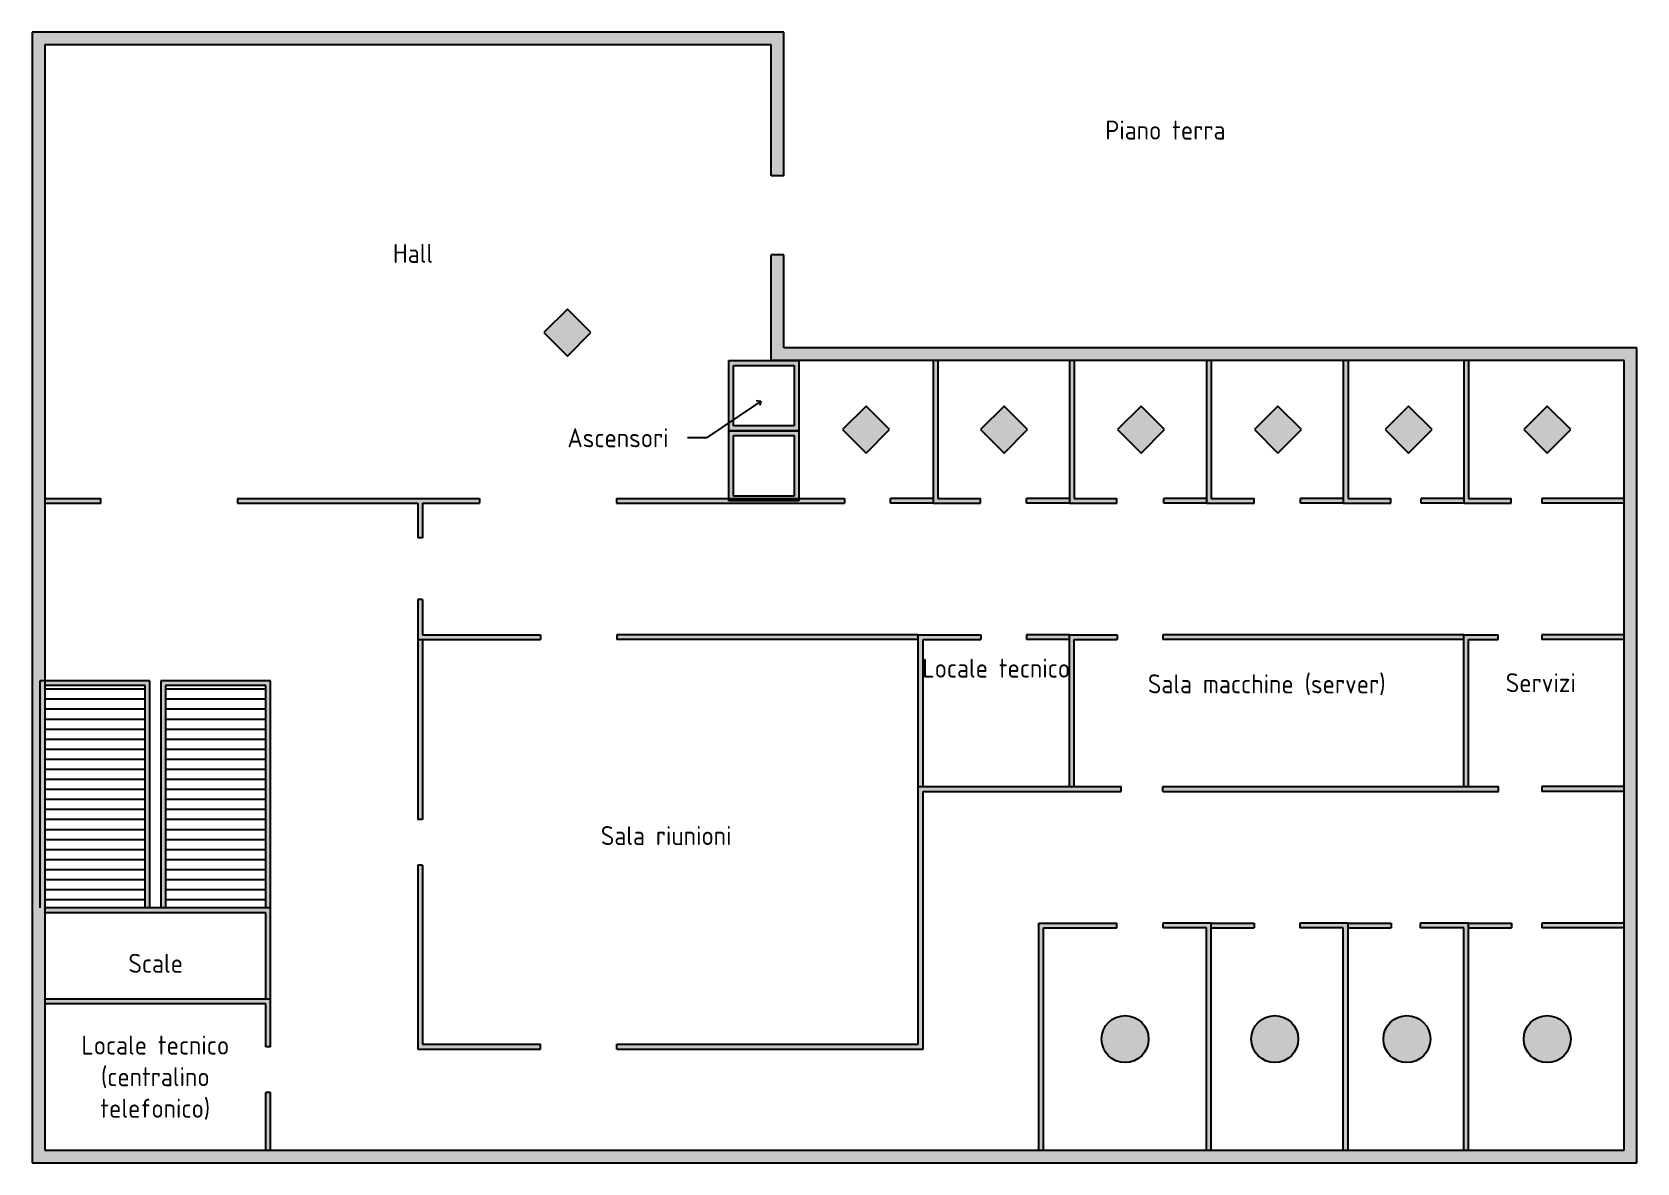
# Model space of a CAD drawing. Header units: metres. Extents: x 0 to 390, y 0 to 35.
# Drawn here: x -0.4 to 50.4, y -0.4 to 35.4 of the extents above; entities that cross this region are included whole.
import ezdxf
from ezdxf import colors
from ezdxf.entities.mleader import LeaderData, LeaderLine
from ezdxf.enums import TextEntityAlignment as Align
from ezdxf.math import Vec2, Vec3

# ---------------------------------------------------------------- set-up
doc = ezdxf.new("R2010")
doc.units = ezdxf.units.M
for name, color, linetype in [('00 PLANIMETRIA', 7, 'Continuous'), ('97 ANNOTAZIONI', 7, 'Continuous'), ('99 UTENZE', 7, 'Continuous')]:
    doc.layers.add(name, color=color, linetype=linetype)
doc.layers.get('0').off()
doc.styles.get("Standard").update_dxf_attribs({"font": 'isocp.shx', "height": 0.6, "bigfont": '@extfont2.shx'})

msp = doc.modelspace()

# ---------------------------------------------------------------- texts
at = {"layer": '97 ANNOTAZIONI'}
for s, p in [('Piano terra', (33.571, 31.997)), ('Hall', (11.023, 28.093)), ('Sala macchine (server)', (34.921, 14.466)), ('Servizi', (46.249, 14.503)), ('Sala riunioni', (17.603, 9.662))]:
    msp.add_text(s, height=0.6, dxfattribs=at).set_placement(p)
msp.add_text('Scale', height=0.6, dxfattribs=at).set_placement((3.514, 5.619), align=Align.CENTER)
at = {"layer": '97 ANNOTAZIONI', "char_height": 0.6, "attachment_point": 1}
for s, width, gutter_width, insert in [('\\pxqc;Locale tecnico', 4.63129, 3, (27.803, 15.563)), ('\\pxqc;Locale tecnico (centralino telefonico)', 6.99801, 10, (0, 3.629))]:
    msp.add_mtext_dynamic_manual_height_columns(s, width=width, gutter_width=gutter_width, heights=[0], dxfattribs=dict(at, insert=insert))

# ---------------------------------------------------------------- blocks, each defined once
blk = doc.blocks.new('_Open90')
at = {"color": 0, "linetype": 'ByBlock', "lineweight": -2}
for p, q in [((0, 0), (-1, 0)), ((-0.5, 0.5), (0, 0)), ((0, 0), (-0.5, -0.5))]:
    blk.add_line(p, q, dxfattribs=at)

# ---------------------------------------------------------------- hatches: boundary and pattern name
at = {"layer": '00 PLANIMETRIA'}
h = msp.add_hatch(color=256, dxfattribs=at)
h.dxf.hatch_style = 1
h.paths.add_polyline_path([(23.4, 35.4), (-0.4, 35.4), (-0.4, -0.4), (50.4, -0.4), (50.4, 25.4), (23.4, 25.4), (23.4, 28.348), (23, 28.348), (23, 25), (50, 25), (50, 0), (0, 0), (0, 35), (23, 35), (23, 30.848), (23.4, 30.848)])
h = msp.add_hatch(color=256, dxfattribs=at)
h.dxf.hatch_style = 1
h.paths.add_polyline_path([(23.876, 25), (21.656, 25), (21.656, 22.78), (23.876, 22.78)])
h.paths.add_polyline_path([(21.806, 24.85), (23.726, 24.85), (23.726, 22.93), (21.806, 22.93)], flags=16)
h = msp.add_hatch(color=256, dxfattribs=at)
h.dxf.hatch_style = 1
h.paths.add_polyline_path([(28.271, 25), (28.121, 25), (28.121, 20.485), (29.626, 20.485), (29.626, 20.635), (28.271, 20.635)])
h = msp.add_hatch(color=256, dxfattribs=at)
h.dxf.hatch_style = 1
h.paths.add_polyline_path([(33.939, 20.635), (32.584, 20.635), (32.584, 25), (32.434, 25), (32.434, 20.485), (33.939, 20.485)])
h = msp.add_hatch(color=256, dxfattribs=at)
h.dxf.hatch_style = 1
h.paths.add_polyline_path([(38.28, 20.635), (36.925, 20.635), (36.925, 25), (36.775, 25), (36.775, 20.485), (38.28, 20.485)])
h = msp.add_hatch(color=256, dxfattribs=at)
h.dxf.hatch_style = 1
h.paths.add_polyline_path([(42.612, 20.635), (41.257, 20.635), (41.257, 25), (41.107, 25), (41.107, 20.485), (42.612, 20.485)])
h = msp.add_hatch(color=256, dxfattribs=at)
h.dxf.hatch_style = 1
h.paths.add_polyline_path([(46.423, 20.635), (45.068, 20.635), (45.068, 25), (44.918, 25), (44.918, 20.485), (46.423, 20.485)])
h = msp.add_hatch(color=256, dxfattribs=at)
h.dxf.hatch_style = 1
h.paths.add_polyline_path([(23.876, 22.78), (21.656, 22.78), (21.656, 20.635), (23.876, 20.635)])
h.paths.add_polyline_path([(21.806, 22.63), (23.726, 22.63), (23.726, 20.71), (21.806, 20.71)], flags=16)
h = msp.add_hatch(color=256, dxfattribs=at)
h.dxf.hatch_style = 1
h.paths.add_polyline_path([(1.772, 20.635), (0, 20.635), (0, 20.485), (1.772, 20.485)])
h = msp.add_hatch(color=256, dxfattribs=at)
h.dxf.hatch_style = 1
h.paths.add_polyline_path([(13.767, 20.635), (11.957, 20.635), (11.806, 20.635), (6.106, 20.635), (6.106, 20.485), (11.806, 20.485), (11.806, 19.384), (11.956, 19.384), (11.956, 20.485), (13.767, 20.485)])
h = msp.add_hatch(color=256, dxfattribs=at)
h.dxf.hatch_style = 1
h.paths.add_polyline_path([(25.315, 20.635), (23.876, 20.635), (23.876, 20.56), (21.656, 20.56), (21.656, 20.635), (18.097, 20.635), (18.097, 20.485), (25.315, 20.485)])
h = msp.add_hatch(color=256, dxfattribs=at)
h.dxf.hatch_style = 1
h.paths.add_polyline_path([(23.876, 20.635), (21.656, 20.635), (21.656, 20.56), (23.876, 20.56)], flags=17)
h = msp.add_hatch(color=256, dxfattribs=at)
h.dxf.hatch_style = 1
h.paths.add_polyline_path([(28.121, 20.635), (26.769, 20.635), (26.769, 20.485), (28.121, 20.485)])
h = msp.add_hatch(color=256, dxfattribs=at)
h.dxf.hatch_style = 1
h.paths.add_polyline_path([(32.434, 20.635), (31.082, 20.635), (31.082, 20.485), (32.434, 20.485)])
h = msp.add_hatch(color=256, dxfattribs=at)
h.dxf.hatch_style = 1
h.paths.add_polyline_path([(36.775, 20.635), (35.423, 20.635), (35.423, 20.485), (36.775, 20.485)])
h = msp.add_hatch(color=256, dxfattribs=at)
h.dxf.hatch_style = 1
h.paths.add_polyline_path([(41.107, 20.635), (39.755, 20.635), (39.755, 20.485), (41.107, 20.485)])
h = msp.add_hatch(color=256, dxfattribs=at)
h.dxf.hatch_style = 1
h.paths.add_polyline_path([(44.918, 20.635), (43.566, 20.635), (43.566, 20.485), (44.918, 20.485)])
h = msp.add_hatch(color=256, dxfattribs=at)
h.dxf.hatch_style = 1
h.paths.add_polyline_path([(50, 20.635), (47.388, 20.635), (47.388, 20.485), (50, 20.485)])
h = msp.add_hatch(color=256, dxfattribs=at)
h.dxf.hatch_style = 1
h.paths.add_polyline_path([(15.69, 16.322), (11.956, 16.322), (11.956, 17.433), (11.806, 17.433), (11.806, 16.172), (15.69, 16.172)])
h = msp.add_hatch(color=256, dxfattribs=at)
h.dxf.hatch_style = 1
h.paths.add_polyline_path([(27.653, 16.322), (18.108, 16.322), (18.108, 16.172), (27.653, 16.172)])
h = msp.add_hatch(color=256, dxfattribs=at)
h.dxf.hatch_style = 1
h.paths.add_polyline_path([(27.803, 16.172), (29.629, 16.172), (29.629, 16.322), (27.653, 16.322), (27.653, 11.513), (27.803, 11.513)])
h = msp.add_hatch(color=256, dxfattribs=at)
h.dxf.hatch_style = 1
h.paths.add_polyline_path([(32.434, 16.322), (31.08, 16.322), (31.08, 16.172), (32.434, 16.172)])
h = msp.add_hatch(color=256, dxfattribs=at)
h.dxf.hatch_style = 1
h.paths.add_polyline_path([(33.944, 16.322), (32.434, 16.322), (32.434, 11.513), (32.584, 11.513), (32.584, 16.172), (33.944, 16.172)])
h = msp.add_hatch(color=256, dxfattribs=at)
h.dxf.hatch_style = 1
h.paths.add_polyline_path([(44.918, 16.322), (35.392, 16.322), (35.392, 16.172), (44.918, 16.172)])
h = msp.add_hatch(color=256, dxfattribs=at)
h.dxf.hatch_style = 1
h.paths.add_polyline_path([(46.012, 16.322), (44.918, 16.322), (44.918, 11.513), (45.068, 11.513), (45.068, 16.172), (46.012, 16.172)])
h = msp.add_hatch(color=256, dxfattribs=at)
h.dxf.hatch_style = 1
h.paths.add_polyline_path([(50, 16.322), (47.388, 16.322), (47.388, 16.172), (50, 16.172)])
h = msp.add_hatch(color=256, dxfattribs=at)
h.dxf.hatch_style = 1
h.paths.add_polyline_path([(11.956, 16.172), (11.806, 16.172), (11.806, 10.468), (11.956, 10.468)])
h = msp.add_hatch(color=256, dxfattribs=at)
h.dxf.hatch_style = 1
h.paths.add_polyline_path([(3.327, 14.867), (0, 14.867), (0, 14.717), (3.177, 14.717), (3.177, 7.672), (3.327, 7.672)])
h = msp.add_hatch(color=256, dxfattribs=at)
h.dxf.hatch_style = 1
h.paths.add_polyline_path([(7.148, 14.867), (3.671, 14.867), (3.671, 7.672), (3.821, 7.672), (3.821, 14.717), (6.998, 14.717), (6.998, 7.672), (7.148, 7.672)])
h = msp.add_hatch(dxfattribs=at)
h.set_pattern_fill('LINE', color=256, scale=0.1)
h.paths.add_polyline_path([(3.177, 14.717), (0, 14.717), (0, 7.672), (3.177, 7.672)])
h = msp.add_hatch(dxfattribs=at)
h.set_pattern_fill('LINE', color=256, scale=0.1)
h.paths.add_polyline_path([(6.998, 14.717), (3.821, 14.717), (3.821, 7.672), (6.998, 7.672)])
h = msp.add_hatch(color=256, dxfattribs=at)
h.dxf.hatch_style = 1
h.paths.add_polyline_path([(34.077, 11.513), (27.653, 11.513), (27.653, 3.354), (18.107, 3.354), (18.107, 3.204), (27.803, 3.204), (27.803, 11.363), (34.077, 11.363)])
h = msp.add_hatch(color=256, dxfattribs=at)
h.dxf.hatch_style = 1
h.paths.add_polyline_path([(46.021, 11.513), (35.392, 11.513), (35.392, 11.363), (46.021, 11.363)])
h = msp.add_hatch(color=256, dxfattribs=at)
h.dxf.hatch_style = 1
h.paths.add_polyline_path([(50, 11.513), (47.388, 11.513), (47.388, 11.363), (50, 11.363)])
h = msp.add_hatch(color=256, dxfattribs=at)
h.dxf.hatch_style = 1
h.paths.add_polyline_path([(11.956, 9.029), (11.806, 9.029), (11.806, 3.204), (15.691, 3.204), (15.691, 3.354), (11.956, 3.354)])
h = msp.add_hatch(color=256, dxfattribs=at)
h.dxf.hatch_style = 1
h.paths.add_polyline_path([(7.148, 7.672), (0, 7.672), (0, 7.522), (6.998, 7.522), (6.998, 4.789), (7.148, 4.789)])
h = msp.add_hatch(color=256, dxfattribs=at)
h.dxf.hatch_style = 1
h.paths.add_polyline_path([(33.937, 7.192), (31.471, 7.192), (31.471, 0), (31.621, 0), (31.621, 7.042), (33.937, 7.042)])
h = msp.add_hatch(color=256, dxfattribs=at)
h.dxf.hatch_style = 1
h.paths.add_polyline_path([(36.925, 7.192), (35.394, 7.192), (35.394, 7.042), (36.775, 7.042), (36.775, 0), (36.925, 0)])
h = msp.add_hatch(color=256, dxfattribs=at)
h.dxf.hatch_style = 1
h.paths.add_polyline_path([(38.288, 7.192), (36.925, 7.192), (36.925, 7.042), (38.288, 7.042)])
h = msp.add_hatch(color=256, dxfattribs=at)
h.dxf.hatch_style = 1
h.paths.add_polyline_path([(41.257, 7.192), (39.726, 7.192), (39.726, 7.042), (41.107, 7.042), (41.107, 0), (41.257, 0)])
h = msp.add_hatch(color=256, dxfattribs=at)
h.dxf.hatch_style = 1
h.paths.add_polyline_path([(42.62, 7.192), (41.257, 7.192), (41.257, 7.042), (42.62, 7.042)])
h = msp.add_hatch(color=256, dxfattribs=at)
h.dxf.hatch_style = 1
h.paths.add_polyline_path([(45.068, 7.192), (43.537, 7.192), (43.537, 7.042), (44.918, 7.042), (44.918, 0), (45.068, 0)])
h = msp.add_hatch(color=256, dxfattribs=at)
h.dxf.hatch_style = 1
h.paths.add_polyline_path([(46.431, 7.192), (45.068, 7.192), (45.068, 7.042), (46.431, 7.042)])
h = msp.add_hatch(color=256, dxfattribs=at)
h.dxf.hatch_style = 1
h.paths.add_polyline_path([(50, 7.192), (47.388, 7.192), (47.388, 7.042), (50, 7.042)])
h = msp.add_hatch(color=256, dxfattribs=at)
h.dxf.hatch_style = 1
h.paths.add_polyline_path([(7.148, 4.789), (0, 4.789), (0, 4.639), (6.998, 4.639), (6.998, 3.279), (7.148, 3.279)])
h = msp.add_hatch(color=256, dxfattribs=at)
h.dxf.hatch_style = 1
h.paths.add_polyline_path([(7.148, 1.83), (6.998, 1.83), (6.998, 0), (7.148, 0)])
at = {"layer": '99 UTENZE'}
h = msp.add_hatch(color=256, dxfattribs=at)
h.dxf.hatch_style = 1
h.paths.add_polyline_path([(17.287, 25.887), (16.543, 26.63), (15.8, 25.887), (16.543, 25.143)])
h = msp.add_hatch(color=256, dxfattribs=at)
h.dxf.hatch_style = 1
h.paths.add_polyline_path([(26.744, 22.817), (26, 23.561), (25.257, 22.817), (26, 22.074)])
h = msp.add_hatch(color=256, dxfattribs=at)
h.dxf.hatch_style = 1
h.paths.add_polyline_path([(31.11, 22.817), (30.367, 23.561), (29.623, 22.817), (30.367, 22.074)])
h = msp.add_hatch(color=256, dxfattribs=at)
h.dxf.hatch_style = 1
h.paths.add_polyline_path([(35.45, 22.817), (34.707, 23.561), (33.963, 22.817), (34.707, 22.074)])
h = msp.add_hatch(color=256, dxfattribs=at)
h.dxf.hatch_style = 1
h.paths.add_polyline_path([(39.78, 22.817), (39.036, 23.561), (38.293, 22.817), (39.036, 22.074)])
h = msp.add_hatch(color=256, dxfattribs=at)
h.dxf.hatch_style = 1
h.paths.add_polyline_path([(43.917, 22.817), (43.173, 23.561), (42.43, 22.817), (43.173, 22.074)])
h = msp.add_hatch(color=256, dxfattribs=at)
h.dxf.hatch_style = 1
h.paths.add_polyline_path([(48.305, 22.817), (47.562, 23.561), (46.818, 22.817), (47.562, 22.074)])
h = msp.add_hatch(color=256, dxfattribs=at)
h.dxf.hatch_style = 1
h.paths.add_polyline_path([(33.455, 3.521, 1), (34.942, 3.521, 1)])
h = msp.add_hatch(color=256, dxfattribs=at)
h.dxf.hatch_style = 1
h.paths.add_polyline_path([(38.194, 3.521, 1), (39.681, 3.521, 1)])
h = msp.add_hatch(color=256, dxfattribs=at)
h.dxf.hatch_style = 1
h.paths.add_polyline_path([(42.375, 3.521, 1), (43.862, 3.521, 1)])
h = msp.add_hatch(color=256, dxfattribs=at)
h.dxf.hatch_style = 1
h.paths.add_polyline_path([(46.818, 3.521, 1), (48.305, 3.521, 1)])

# ---------------------------------------------------------------- linework, layer by layer
at = {"layer": '00 PLANIMETRIA'}
for p, q in [((23.4, 35.4), (-0.4, 35.4)), ((-0.4, 35.4), (-0.4, -0.4)), ((23.4, 30.848), (23.4, 35.4)), ((23, 35), (0, 35)), ((0, 35), (0, 0)), ((23, 30.848), (23, 35)), ((23.4, 30.848), (23, 30.848)), ((23, 25), (23, 28.348)), ((23.4, 28.348), (23, 28.348)), ((23.4, 25.4), (23.4, 28.348)), ((21.656, 25), (23.876, 25)), ((21.656, 22.78), (21.656, 25)), ((50, 25), (23, 25)), ((50.4, 25.4), (23.4, 25.4)), ((23.876, 25), (23.876, 22.78)), ((28.121, 25), (28.121, 20.485)), ((28.271, 25), (28.271, 20.635)), ((32.434, 25), (32.434, 20.485)), ((32.584, 25), (32.584, 20.635)), ((36.775, 25), (36.775, 20.485)), ((36.925, 25), (36.925, 20.635)), ((41.107, 25), (41.107, 20.485)), ((41.257, 25), (41.257, 20.635)), ((44.918, 25), (44.918, 20.485)), ((45.068, 25), (45.068, 20.635)), ((50, 0), (50, 25)), ((50.4, -0.4), (50.4, 25.4)), ((21.806, 24.85), (23.726, 24.85)), ((21.806, 22.93), (21.806, 24.85)), ((23.726, 24.85), (23.726, 22.93)), ((23.726, 22.93), (21.806, 22.93)), ((23.876, 22.78), (21.656, 22.78)), ((21.656, 22.78), (23.876, 22.78)), ((21.656, 20.56), (21.656, 22.78)), ((21.806, 22.63), (23.726, 22.63)), ((21.806, 20.71), (21.806, 22.63)), ((23.726, 22.63), (23.726, 20.71)), ((23.876, 22.78), (23.876, 20.56)), ((0, 20.635), (1.772, 20.635)), ((0, 20.485), (1.772, 20.485)), ((1.772, 20.485), (1.772, 20.635)), ((6.106, 20.635), (11.806, 20.635)), ((6.106, 20.635), (6.106, 20.485)), ((6.106, 20.485), (11.806, 20.485)), ((11.806, 20.635), (11.957, 20.635)), ((11.806, 20.485), (11.806, 19.384)), ((11.956, 20.485), (11.956, 19.384)), ((11.957, 20.635), (13.767, 20.635)), ((11.957, 20.485), (13.767, 20.485)), ((13.767, 20.635), (13.767, 20.485)), ((18.097, 20.635), (25.315, 20.635)), ((18.097, 20.635), (18.097, 20.485)), ((18.097, 20.485), (25.315, 20.485)), ((23.876, 20.56), (21.656, 20.56)), ((23.726, 20.71), (21.806, 20.71)), ((25.315, 20.635), (25.315, 20.485)), ((28.121, 20.635), (26.769, 20.635)), ((26.769, 20.485), (26.769, 20.635)), ((28.121, 20.485), (26.769, 20.485)), ((28.121, 20.485), (29.626, 20.485)), ((28.271, 20.635), (29.626, 20.635)), ((29.626, 20.485), (29.626, 20.635)), ((32.434, 20.635), (31.082, 20.635)), ((31.082, 20.485), (31.082, 20.635)), ((32.434, 20.485), (31.082, 20.485)), ((32.434, 20.485), (33.939, 20.485)), ((32.584, 20.635), (33.939, 20.635)), ((33.939, 20.485), (33.939, 20.635)), ((36.775, 20.635), (35.423, 20.635)), ((35.423, 20.485), (35.423, 20.635)), ((36.775, 20.485), (35.423, 20.485)), ((36.775, 20.485), (38.28, 20.485)), ((36.925, 20.635), (38.28, 20.635)), ((38.28, 20.485), (38.28, 20.635)), ((41.107, 20.635), (39.755, 20.635)), ((39.755, 20.485), (39.755, 20.635)), ((41.107, 20.485), (39.755, 20.485)), ((41.107, 20.485), (42.612, 20.485)), ((41.257, 20.635), (42.612, 20.635)), ((42.612, 20.485), (42.612, 20.635)), ((44.918, 20.635), (43.566, 20.635)), ((43.566, 20.485), (43.566, 20.635)), ((44.918, 20.485), (43.566, 20.485)), ((44.918, 20.485), (46.423, 20.485)), ((45.068, 20.635), (46.423, 20.635)), ((46.423, 20.485), (46.423, 20.635)), ((50, 20.635), (47.388, 20.635)), ((47.388, 20.635), (47.388, 20.485)), ((50, 20.485), (47.388, 20.485)), ((11.956, 19.384), (11.806, 19.384)), ((11.806, 17.433), (11.806, 16.172)), ((11.956, 17.433), (11.806, 17.433)), ((11.956, 17.433), (11.956, 16.322)), ((11.956, 16.322), (15.69, 16.322)), ((15.69, 16.322), (15.69, 16.172)), ((27.653, 16.322), (18.108, 16.322)), ((18.108, 16.322), (18.108, 16.172)), ((27.653, 11.513), (27.653, 16.322)), ((27.653, 16.322), (29.629, 16.322)), ((29.629, 16.322), (29.629, 16.172)), ((32.434, 16.322), (31.08, 16.322)), ((31.08, 16.322), (31.08, 16.172)), ((32.434, 11.513), (32.434, 16.322)), ((32.434, 16.322), (33.944, 16.322)), ((33.944, 16.322), (33.944, 16.172)), ((44.918, 16.322), (35.392, 16.322)), ((35.392, 16.322), (35.392, 16.172)), ((44.918, 11.513), (44.918, 16.322)), ((44.918, 16.322), (46.012, 16.322)), ((46.012, 16.172), (46.012, 16.322)), ((50, 16.322), (47.388, 16.322)), ((47.388, 16.322), (47.388, 16.172)), ((11.806, 16.172), (15.69, 16.172)), ((11.806, 16.172), (11.806, 10.468)), ((11.956, 16.172), (11.956, 10.468)), ((27.653, 16.172), (18.108, 16.172)), ((27.803, 11.513), (27.803, 16.172)), ((27.803, 16.172), (29.629, 16.172)), ((32.434, 16.172), (31.08, 16.172)), ((32.584, 11.513), (32.584, 16.172)), ((32.584, 16.172), (33.944, 16.172)), ((44.918, 16.172), (35.392, 16.172)), ((45.068, 11.513), (45.068, 16.172)), ((45.068, 16.172), (46.012, 16.172)), ((50, 16.172), (47.388, 16.172)), ((3.327, 14.867), (-0.15, 14.867)), ((-0.15, 14.867), (-0.15, 7.672)), ((3.327, 7.672), (3.327, 14.867)), ((7.148, 14.867), (3.671, 14.867)), ((3.671, 14.867), (3.671, 7.672)), ((7.148, 7.672), (7.148, 14.867)), ((3.177, 14.717), (0, 14.717)), ((0, 14.717), (0, 7.672)), ((3.177, 7.672), (3.177, 14.717)), ((6.998, 14.717), (3.821, 14.717)), ((3.821, 14.717), (3.821, 7.672)), ((6.998, 7.672), (6.998, 14.717)), ((27.653, 3.354), (27.653, 11.513)), ((27.653, 11.513), (34.077, 11.513)), ((27.803, 3.204), (27.803, 11.363)), ((27.803, 11.363), (34.077, 11.363)), ((34.077, 11.363), (34.077, 11.513)), ((35.392, 11.513), (46.021, 11.513)), ((35.392, 11.363), (35.392, 11.513)), ((35.392, 11.363), (46.021, 11.363)), ((46.021, 11.363), (46.021, 11.513)), ((50, 11.513), (47.388, 11.513)), ((47.388, 11.513), (47.388, 11.363)), ((50, 11.363), (47.388, 11.363)), ((11.956, 10.468), (11.806, 10.468)), ((11.806, 9.029), (11.806, 3.204)), ((11.956, 9.029), (11.806, 9.029)), ((11.956, 9.029), (11.956, 3.354)), ((7.148, 7.672), (0, 7.672)), ((7.148, 4.789), (7.148, 7.672)), ((6.998, 7.522), (0, 7.522)), ((6.998, 4.789), (6.998, 7.522)), ((31.471, 0), (31.471, 7.192)), ((31.471, 7.192), (33.937, 7.192)), ((33.937, 7.042), (33.937, 7.192)), ((36.925, 7.192), (35.394, 7.192)), ((35.394, 7.192), (35.394, 7.042)), ((36.925, 0), (36.925, 7.192)), ((36.925, 7.192), (38.288, 7.192)), ((38.288, 7.192), (38.288, 7.042)), ((41.257, 7.192), (39.726, 7.192)), ((39.726, 7.192), (39.726, 7.042)), ((41.257, 0), (41.257, 7.192)), ((41.257, 7.192), (42.62, 7.192)), ((42.62, 7.192), (42.62, 7.042)), ((45.068, 7.192), (43.537, 7.192)), ((43.537, 7.192), (43.537, 7.042)), ((45.068, 0), (45.068, 7.192)), ((45.068, 7.192), (46.431, 7.192)), ((46.431, 7.192), (46.431, 7.042)), ((50, 7.192), (47.388, 7.192)), ((47.388, 7.192), (47.388, 7.042)), ((31.621, 0), (31.621, 7.042)), ((31.621, 7.042), (33.937, 7.042)), ((36.775, 7.042), (35.394, 7.042)), ((36.775, 0), (36.775, 7.042)), ((36.925, 7.042), (38.288, 7.042)), ((41.107, 7.042), (39.726, 7.042)), ((41.107, 0), (41.107, 7.042)), ((41.257, 7.042), (42.62, 7.042)), ((44.918, 7.042), (43.537, 7.042)), ((44.918, 0), (44.918, 7.042)), ((45.068, 7.042), (46.431, 7.042)), ((50, 7.042), (47.388, 7.042)), ((7.148, 4.789), (0, 4.789)), ((6.998, 4.639), (0, 4.639)), ((6.998, 3.279), (6.998, 4.639)), ((7.148, 3.279), (7.148, 4.789)), ((7.148, 3.279), (6.998, 3.279)), ((11.806, 3.204), (15.691, 3.204)), ((11.956, 3.354), (15.691, 3.354)), ((15.691, 3.204), (15.691, 3.354)), ((18.107, 3.354), (27.653, 3.354)), ((18.107, 3.204), (18.107, 3.354)), ((18.107, 3.204), (27.803, 3.204)), ((6.998, 0), (6.998, 1.83)), ((7.148, 1.83), (6.998, 1.83)), ((7.148, 0), (7.148, 1.83)), ((0, 0), (50, 0)), ((-0.4, -0.4), (50.4, -0.4))]:
    msp.add_line(p, q, dxfattribs=at)
at = {"layer": '99 UTENZE'}
for p, q in [((16.543, 26.63), (15.8, 25.887)), ((17.287, 25.887), (16.543, 26.63)), ((15.8, 25.887), (16.543, 25.143)), ((16.543, 25.143), (17.287, 25.887)), ((26, 23.561), (25.257, 22.817)), ((26.744, 22.817), (26, 23.561)), ((30.367, 23.561), (29.623, 22.817)), ((31.11, 22.817), (30.367, 23.561)), ((34.707, 23.561), (33.963, 22.817)), ((35.45, 22.817), (34.707, 23.561)), ((39.036, 23.561), (38.293, 22.817)), ((39.78, 22.817), (39.036, 23.561)), ((43.173, 23.561), (42.43, 22.817)), ((43.917, 22.817), (43.173, 23.561)), ((47.562, 23.561), (46.818, 22.817)), ((48.305, 22.817), (47.562, 23.561)), ((25.257, 22.817), (26, 22.074)), ((26, 22.074), (26.744, 22.817)), ((29.623, 22.817), (30.367, 22.074)), ((30.367, 22.074), (31.11, 22.817)), ((33.963, 22.817), (34.707, 22.074)), ((34.707, 22.074), (35.45, 22.817)), ((38.293, 22.817), (39.036, 22.074)), ((39.036, 22.074), (39.78, 22.817)), ((42.43, 22.817), (43.173, 22.074)), ((43.173, 22.074), (43.917, 22.817)), ((46.818, 22.817), (47.562, 22.074)), ((47.562, 22.074), (48.305, 22.817))]:
    msp.add_line(p, q, dxfattribs=at)
for centre in [(34.198, 3.521), (38.938, 3.521), (43.119, 3.521), (47.562, 3.521)]:
    msp.add_circle(centre, 0.744, dxfattribs=at)

msp.set_redraw_order([(e.dxf.handle, doc.entitydb.next_handle()) for e in msp.query("TEXT MTEXT ATTDEF DIMENSION ARC_DIMENSION")])  # texts and dimensions are drawn at this point

# ---------------------------------------------------------------- leaders
at = {"layer": '97 ANNOTAZIONI'}
ml = msp.add_multileader_mtext('Standard', dxfattribs=at)
ml.set_content('Ascensori', color=256)
ml.set_leader_properties()
ml.set_arrow_properties(name='OPEN90')
ml.build(insert=Vec2(0, 0))
ml.multileader.update_dxf_attribs({"dogleg_length": 1, "arrow_head_size": 0.2})
ctx = ml.context
ctx.base_point, ctx.char_height, ctx.arrow_head_size, ctx.landing_gap_size, ctx.plane_origin = Vec3(15.787, 22.555), 0.6, 0.2, 0.6, Vec3(22.663, 23.715)
ctx.text_align_type = 2
notes = []
notes.append((ctx, [(0, (1, 1, 0), (20.95, 22.555), (-1, 0), 0.6, [(0, [(22.663, 23.715)], 0, [])])]))
ctx.mtext.insert, ctx.mtext.alignment, ctx.mtext.flow_direction = Vec3(19.75, 22.855), 3, 5
for ctx, leaders in notes:
    for number, flags, end, landing, length, lines in leaders:
        leader = LeaderData()
        leader.index, (leader.has_last_leader_line, leader.has_dogleg_vector, leader.attachment_direction) = number, flags
        leader.last_leader_point, leader.dogleg_vector, leader.dogleg_length = Vec3(end), Vec3(landing), length
        for number, points, colour, breaks in lines:
            line = LeaderLine()
            line.index, line.vertices, line.color, line.breaks = number, Vec3.list(points), colors.encode_raw_color(colour), breaks
            leader.lines.append(line)
        ctx.leaders.append(leader)

doc.saveas('drawing.dxf')
